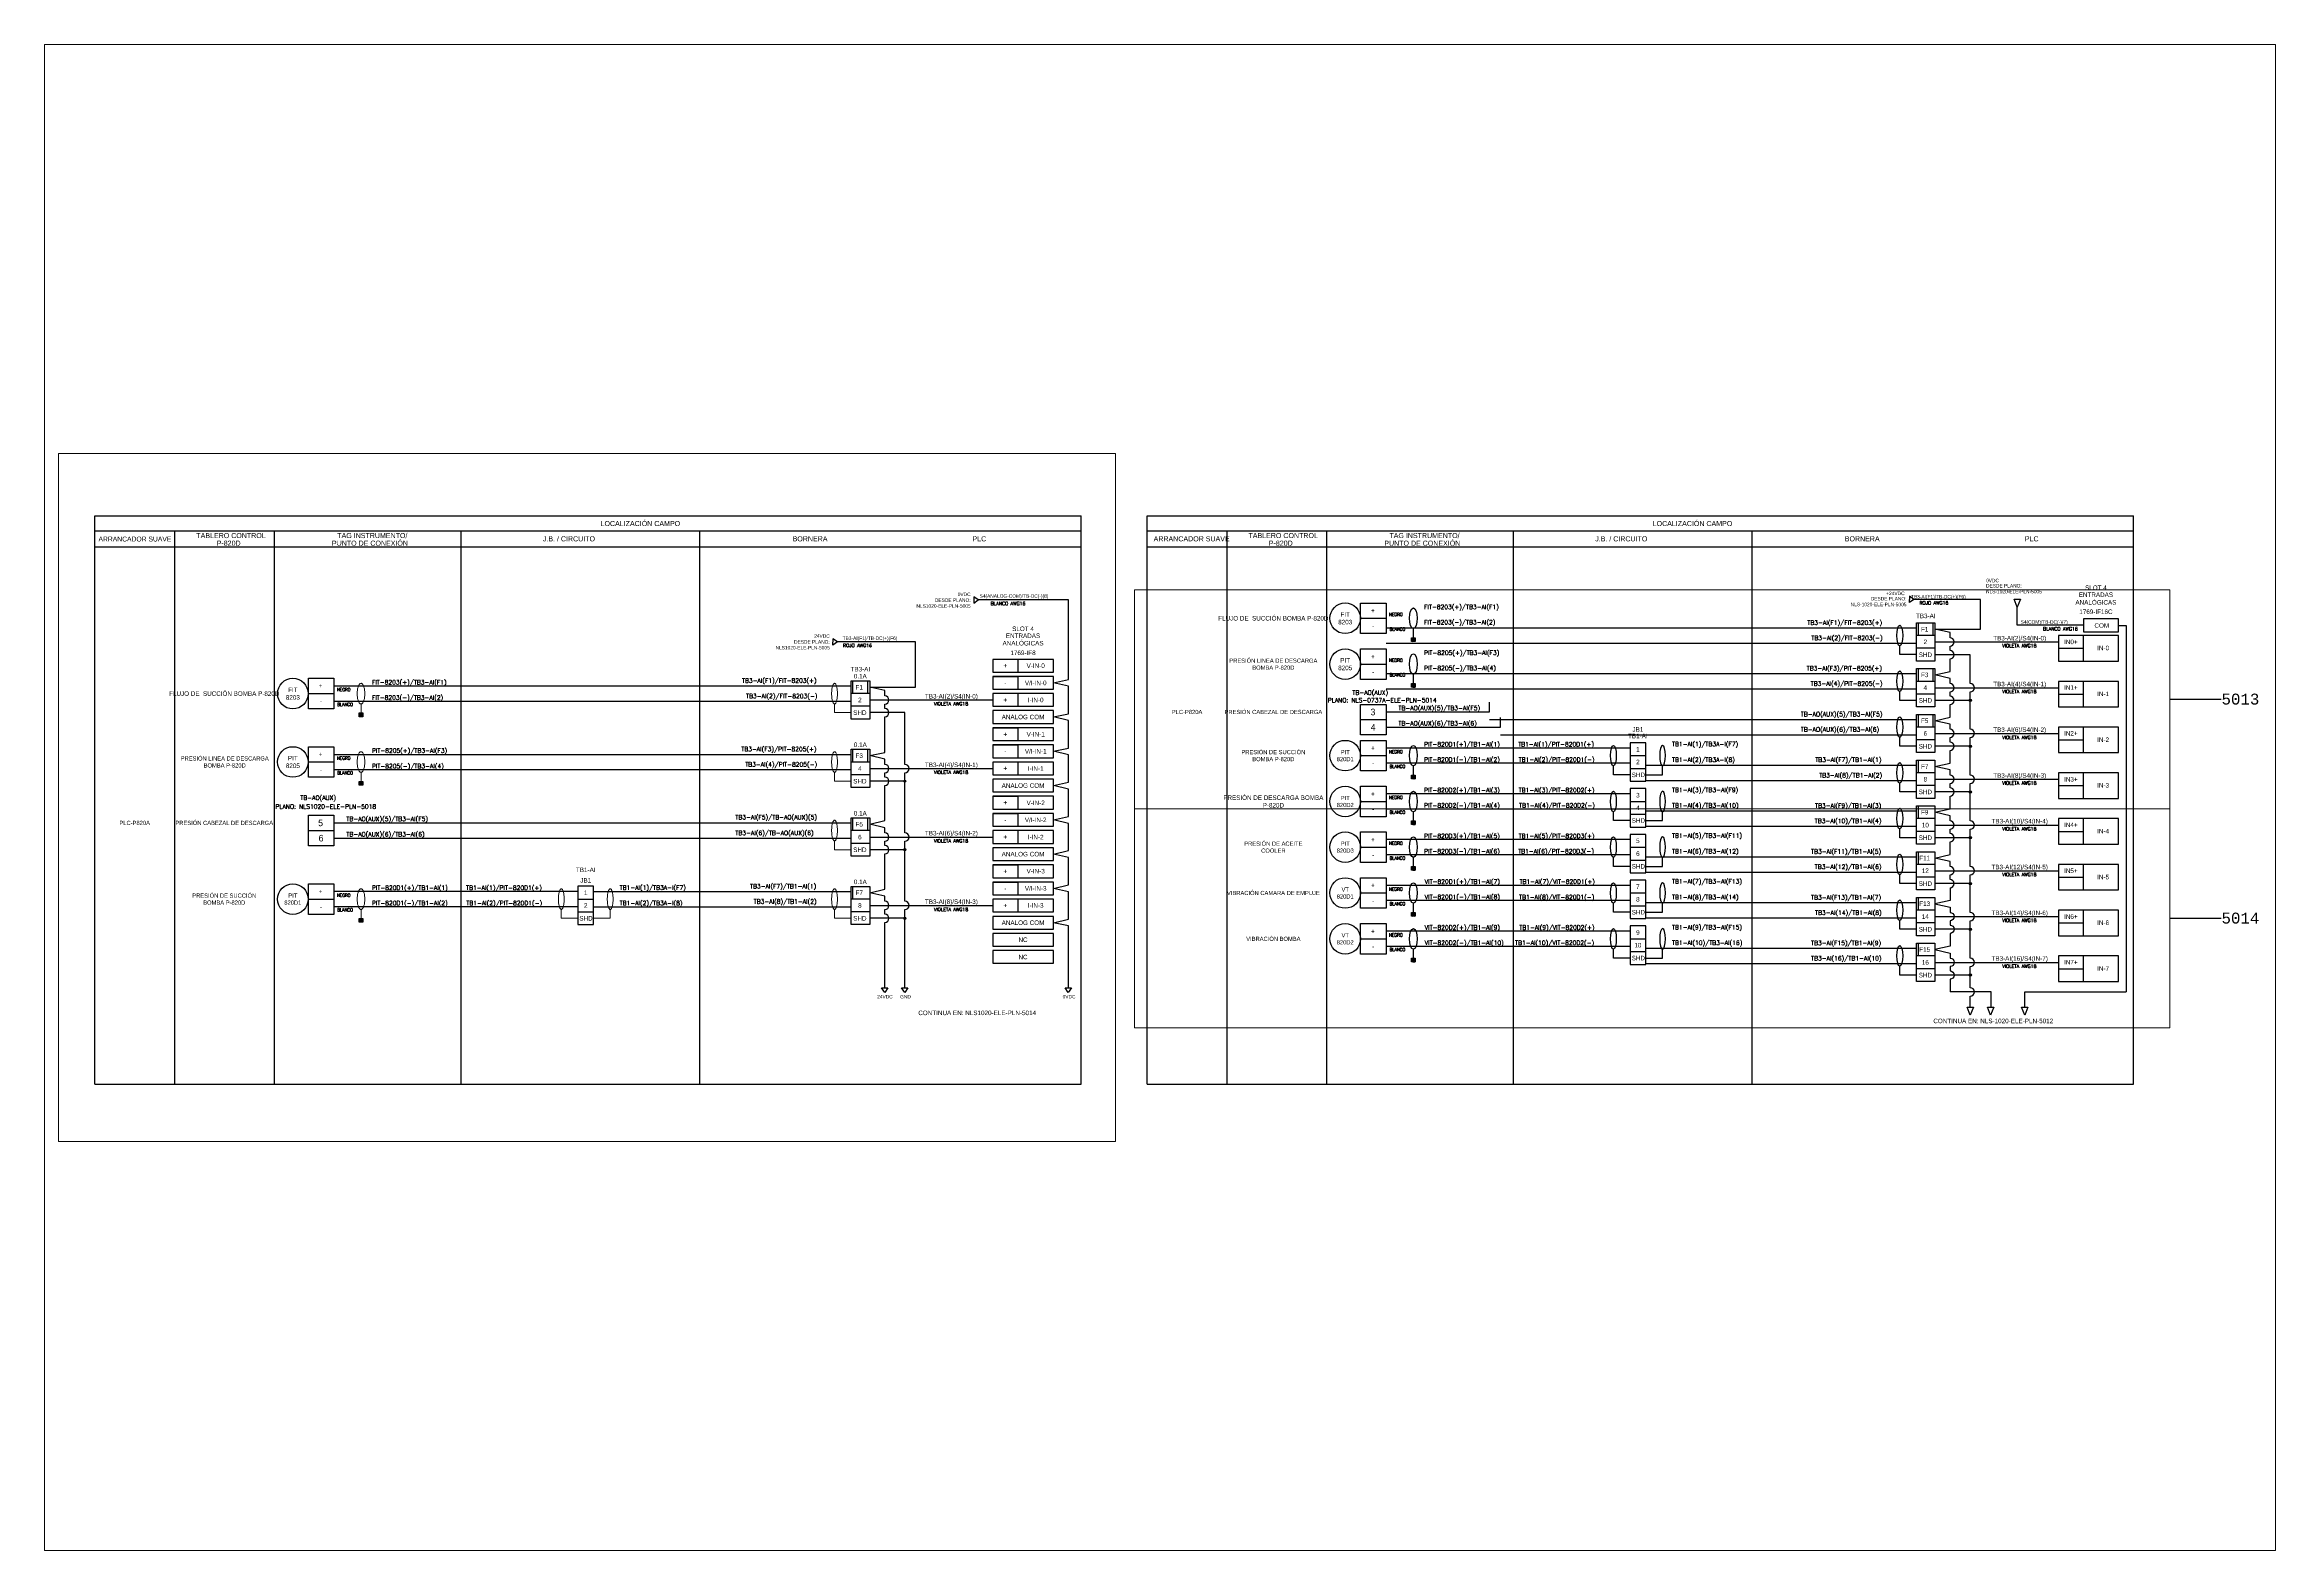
# Paper-space layout 'Layout1' of a CAD drawing. Extents: x 1.06 to 9.55, y 0.72 to 6.45.
# The model-space entities are those that its viewports show. They can reach past a viewport. Long polylines and large blocks are cut down to what shows.
import ezdxf
from ezdxf import colors
from ezdxf.entities.mleader import LeaderData, LeaderLine
from ezdxf.enums import TextEntityAlignment as Align
from ezdxf.math import Vec2, Vec3

# ---------------------------------------------------------------- set-up
doc = ezdxf.new("R2010")
doc.units = 0
doc.header["$LTSCALE"] = 0.1
doc.header["$MEASUREMENT"] = 0
doc.linetypes.add('ACAD_ISO03W100', pattern=[30, 12, -18])
doc.layers.get('Defpoints').update_dxf_attribs({"lineweight": 0})
for name, color, linetype, lineweight in [('EL-cables', 7, 'Continuous', 20), ('EL-componentes', 7, 'Continuous', 25), ('EL-titulos 3', 7, 'Continuous', 20)]:
    doc.layers.add(name, color=color, linetype=linetype, lineweight=lineweight)
doc.styles.add('F1A', font='amir.shx')
doc.styles.add('ROMANS', font='romans.shx')
doc.styles.get("Standard").update_dxf_attribs({"font": 'monotxt.shx'})

msp = doc.modelspace()

# ---------------------------------------------------------------- hatches: boundary and pattern name
at = {"lineweight": 25, "ltscale": 88}
h = msp.add_hatch(dxfattribs=at)
h.set_pattern_fill('ANSI31', color=256, scale=0.467995)
h.set_pattern_definition([(45, (2752.959166, -923.22192), (-0.0413652925, 0.0413652925), [])])
h.paths.add_polyline_path([(3690.1, -77.7), (3690.1, -79.4), (3691.8, -79.4), (3691.8, -77.7)])
h = msp.add_hatch(dxfattribs=at)
h.set_pattern_fill('ANSI31', color=256, scale=0.467995)
h.set_pattern_definition([(45, (2752.959166, -944.185244), (-0.0413652925, 0.0413652925), [])])
h.paths.add_polyline_path([(3690.1, -98.6), (3690.1, -100.4), (3691.8, -100.4), (3691.8, -98.6)])
h = msp.add_hatch(dxfattribs=at)
h.set_pattern_fill('ANSI31', color=256, scale=0.467995)
h.set_pattern_definition([(45, (2271.220156, -957.65586), (-0.0413652925, 0.0413652925), [])])
h.paths.add_polyline_path([(3208.4, -113.9), (3210.1, -113.9), (3210.1, -112.1), (3208.4, -112.1)])
at = {"ltscale": 0.1}
h = msp.add_hatch(color=256, dxfattribs=at)
h.dxf.hatch_style = 1
edge = h.paths.add_edge_path()
edge.add_arc((3946, -106.4), 0.509, 0, 360)
h = msp.add_hatch(color=256, dxfattribs=at)
h.dxf.hatch_style = 1
edge = h.paths.add_edge_path()
edge.add_arc((3946, -127.4), 0.509, 0, 360)
h = msp.add_hatch(color=256, dxfattribs=at)
h.dxf.hatch_style = 1
edge = h.paths.add_edge_path()
edge.add_arc((3458.2, -143.4), 0.509, 0, 360)
at = {"lineweight": 25, "ltscale": 88}
h = msp.add_hatch(dxfattribs=at)
h.set_pattern_fill('ANSI31', color=256, scale=0.467995)
h.set_pattern_definition([(45, (2752.959166, -986.11189), (-0.0413652925, 0.0413652925), [])])
h.paths.add_polyline_path([(3690.1, -140.6), (3690.1, -142.3), (3691.8, -142.3), (3691.8, -140.6)])
h = msp.add_hatch(dxfattribs=at)
h.set_pattern_fill('ANSI31', color=256, scale=0.467995)
h.set_pattern_definition([(45, (2271.220156, -989.035685), (-0.0413652925, 0.0413652925), [])])
h.paths.add_polyline_path([(3208.4, -145.2), (3210.1, -145.2), (3210.1, -143.5), (3208.4, -143.5)])
at = {"ltscale": 0.1}
h = msp.add_hatch(color=256, dxfattribs=at)
h.dxf.hatch_style = 1
edge = h.paths.add_edge_path()
edge.add_arc((3946, -148.3), 0.509, 0, 360)
at = {"lineweight": 25, "ltscale": 88}
h = msp.add_hatch(dxfattribs=at)
h.set_pattern_fill('ANSI31', color=256, scale=0.467995)
h.set_pattern_definition([(45, (2752.959166, -1007.075217), (-0.0413652925, 0.0413652925), [])])
h.paths.add_polyline_path([(3690.1, -161.5), (3690.1, -163.3), (3691.8, -163.3), (3691.8, -161.5)])
at = {"ltscale": 0.1}
h = msp.add_hatch(color=256, dxfattribs=at)
h.dxf.hatch_style = 1
edge = h.paths.add_edge_path()
edge.add_arc((3946, -169.3), 0.509, 0, 360)
h = msp.add_hatch(color=256, dxfattribs=at)
h.dxf.hatch_style = 1
edge = h.paths.add_edge_path()
edge.add_arc((3458.2, -174.8), 0.509, 0, 360)
at = {"lineweight": 25, "ltscale": 88}
h = msp.add_hatch(dxfattribs=at)
h.set_pattern_fill('ANSI31', color=256, scale=0.467995)
h.set_pattern_definition([(45, (2752.959166, -1028.03854), (-0.0413652925, 0.0413652925), [])])
h.paths.add_polyline_path([(3690.1, -182.5), (3690.1, -184.2), (3691.8, -184.2), (3691.8, -182.5)])
at = {"ltscale": 0.1}
h = msp.add_hatch(color=256, dxfattribs=at)
h.dxf.hatch_style = 1
edge = h.paths.add_edge_path()
edge.add_arc((3946, -190.3), 0.509, 0, 360)
at = {"lineweight": 25, "ltscale": 88}
h = msp.add_hatch(dxfattribs=at)
h.set_pattern_fill('ANSI31', color=256, scale=0.467995)
h.set_pattern_definition([(45, (2752.9592, -1049.02296), (-0.0413652925, 0.0413652925), [])])
h.paths.add_polyline_path([(3690.1, -203.5), (3690.1, -205.2), (3691.8, -205.2), (3691.8, -203.5)])
h = msp.add_hatch(dxfattribs=at)
h.set_pattern_fill('ANSI31', color=256, scale=0.467995)
h.set_pattern_definition([(45, (2271.220156, -1051.795334), (-0.0413652925, 0.0413652925), [])])
h.paths.add_polyline_path([(3208.4, -208), (3210.1, -208), (3210.1, -206.3), (3208.4, -206.3)])
at = {"ltscale": 0.1}
h = msp.add_hatch(color=256, dxfattribs=at)
h.dxf.hatch_style = 1
edge = h.paths.add_edge_path()
edge.add_arc((3458.2, -206.2), 0.509, 0, 360)
h = msp.add_hatch(color=256, dxfattribs=at)
h.dxf.hatch_style = 1
edge = h.paths.add_edge_path()
edge.add_arc((3946, -211.2), 0.509, 0, 360)
at = {"lineweight": 25, "ltscale": 88}
h = msp.add_hatch(dxfattribs=at)
h.set_pattern_fill('ANSI31', color=256, scale=0.467995)
h.set_pattern_definition([(45, (2752.9592, -1069.986285), (-0.0413652925, 0.0413652925), [])])
h.paths.add_polyline_path([(3690.1, -224.4), (3690.1, -226.2), (3691.8, -226.2), (3691.8, -224.4)])
at = {"ltscale": 0.1}
h = msp.add_hatch(color=256, dxfattribs=at)
h.dxf.hatch_style = 1
edge = h.paths.add_edge_path()
edge.add_arc((3946, -232.2), 0.509, 0, 360)

# ---------------------------------------------------------------- linework, layer by layer
at = {"lineweight": 25}
for p, q in [((3087.4, -21.8), (3538.9, -21.8)), ((3087.4, -282.1), (3087.4, -21.8)), ((3538.9, -28.9), (3087.4, -28.9)), ((3123.9, -282.1), (3123.9, -28.9)), ((3169.5, -28.9), (3169.5, -282.1)), ((3255, -282.1), (3255, -28.9)), ((3364.1, -28.9), (3364.1, -282.1)), ((3538.9, -282.1), (3538.9, -21.8)), ((3569.1, -21.8), (4020.7, -21.8)), ((3569.1, -282.1), (3569.1, -21.8)), ((4020.7, -28.9), (3569.1, -28.9)), ((3605.7, -282.1), (3605.7, -28.9)), ((3651.3, -28.9), (3651.3, -282.1)), ((3736.8, -282.1), (3736.8, -28.9)), ((3845.9, -28.9), (3845.9, -282.1)), ((4020.7, -282.1), (4020.7, -21.8)), ((3087.4, -36), (3538.9, -36)), ((3569.1, -36), (4020.7, -36)), ((3678.6, -61.8), (3678.6, -75.8)), ((3967.4, -72), (3967.4, -63.7)), ((3936.7, -75.3), (3929.8, -73.8)), ((3929.8, -79.6), (3986.3, -79.6)), ((3936.7, -77.7), (3936.7, -75.3)), ((3936.7, -83.6), (3936.7, -81.5)), ((3997.8, -72), (3967.4, -72)), ((4013.9, -72.1), (4017.4, -72.1)), ((4017.4, -72.1), (4017.4, -239.9)), ((3678.6, -82.8), (3678.6, -96.8)), ((3936.7, -93.2), (3936.7, -87.4)), ((3196.8, -96.2), (3196.8, -110.3)), ((3929.8, -94.7), (3936.7, -93.2)), ((3936.7, -96.3), (3929.8, -94.7)), ((3929.8, -100.6), (3986.3, -100.6)), ((3936.7, -98.7), (3936.7, -96.3)), ((3442.1, -106.2), (3498.5, -106.2)), ((3678.6, -108.2), (3678.6, -115.2)), ((3936.7, -104.5), (3936.7, -102.5)), ((3678.6, -115.2), (3678.6, -122.2)), ((3929.8, -121.5), (3986.3, -121.5)), ((3196.8, -127.6), (3196.8, -141.6)), ((3678.6, -124.7), (3678.6, -138.7)), ((3790.2, -131.7), (3797.4, -131.7)), ((3442.1, -137.6), (3498.5, -137.6)), ((3929.8, -142.5), (3986.3, -142.5)), ((3678.6, -145.7), (3678.6, -159.7)), ((3790.2, -152.7), (3797.4, -152.7)), ((3196.8, -159), (3196.8, -166)), ((3196.8, -166), (3196.8, -173)), ((3442.1, -169), (3498.5, -169)), ((3678.6, -166.6), (3678.6, -180.7)), ((3929.8, -163.5), (3986.3, -163.5)), ((3790.2, -173.6), (3797.4, -173.6)), ((3196.8, -190.4), (3196.8, -204.4)), ((3678.6, -187.6), (3678.6, -201.6)), ((3929.8, -184.4), (3986.3, -184.4)), ((3308.5, -197.4), (3315.7, -197.4)), ((3442.1, -200.3), (3498.5, -200.3)), ((3790.2, -194.6), (3797.4, -194.6)), ((3678.6, -208.6), (3678.6, -222.6)), ((3929.8, -205.4), (3986.3, -205.4)), ((3790.2, -215.6), (3797.4, -215.6)), ((3929.8, -226.4), (3986.3, -226.4)), ((3087.4, -282.1), (3538.9, -282.1)), ((3569.1, -282.1), (4020.7, -282.1))]:
    msp.add_line(p, q, dxfattribs=at)
at = {"lineweight": 25, "ltscale": 88}
for p, q in [((3997.8, -88.4), (3997.8, -76.7)), ((3510, -93.4), (3510, -87.6)), ((3986.3, -82.5), (3997.8, -82.5)), ((3498.5, -95.4), (3510, -95.4)), ((3498.5, -101.3), (3510, -101.3)), ((3510, -101.3), (3510, -95.4)), ((3997.8, -109.3), (3997.8, -97.7)), ((3510, -109.1), (3510, -103.3)), ((3986.3, -103.5), (3997.8, -103.5)), ((3498.5, -119), (3510, -119)), ((3510, -124.8), (3510, -119)), ((3997.8, -130.3), (3997.8, -118.6)), ((3498.5, -124.8), (3510, -124.8)), ((3498.5, -126.8), (3510, -126.8)), ((3498.5, -132.7), (3510, -132.7)), ((3510, -132.7), (3510, -126.8)), ((3986.3, -124.5), (3997.8, -124.5)), ((3510, -140.5), (3510, -134.7)), ((3997.8, -151.3), (3997.8, -139.6)), ((3498.5, -150.3), (3510, -150.3)), ((3510, -156.2), (3510, -150.3)), ((3986.3, -145.4), (3997.8, -145.4)), ((3498.5, -156.2), (3510, -156.2)), ((3498.5, -158.2), (3510, -158.2)), ((3510, -164), (3510, -158.2)), ((3997.8, -172.2), (3997.8, -160.5)), ((3498.5, -164), (3510, -164)), ((3510, -171.9), (3510, -166)), ((3986.3, -166.4), (3997.8, -166.4)), ((3498.5, -181.7), (3510, -181.7)), ((3510, -187.6), (3510, -181.7)), ((3997.8, -193.2), (3997.8, -181.5)), ((3498.5, -189.6), (3510, -189.6)), ((3510, -195.4), (3510, -189.6)), ((3986.3, -187.3), (3997.8, -187.3)), ((3510, -203.3), (3510, -197.4)), ((3997.8, -214.2), (3997.8, -202.5)), ((3986.3, -208.3), (3997.8, -208.3)), ((3997.8, -235.1), (3997.8, -223.4)), ((3986.3, -229.3), (3997.8, -229.3))]:
    msp.add_line(p, q, dxfattribs=at)
at = {"ltscale": 0.1}
for p, q in [((3678.6, -111.7), (3725.8, -111.7)), ((3725.8, -111.7), (3725.8, -107.2)), ((3678.6, -118.7), (3730.9, -118.7)), ((3730.9, -118.7), (3730.9, -114.3))]:
    msp.add_line(p, q, dxfattribs=at)
at = {"lineweight": 25, "ltscale": 0.1}
for p, q in [((3790.2, -128.2), (3678.6, -128.2)), ((3790.2, -135.2), (3678.6, -135.2)), ((3790.2, -149.2), (3678.6, -149.2)), ((3790.2, -156.2), (3678.6, -156.2)), ((3790.2, -170.1), (3678.6, -170.1)), ((3790.2, -177.1), (3678.6, -177.1)), ((3308.5, -193.9), (3196.8, -193.9)), ((3790.2, -191.1), (3678.6, -191.1)), ((3308.5, -200.9), (3196.8, -200.9)), ((3790.2, -198.1), (3678.6, -198.1)), ((3790.2, -212.1), (3678.6, -212.1)), ((3790.2, -219.1), (3678.6, -219.1))]:
    msp.add_line(p, q, dxfattribs=at)
at = {"lineweight": 25}
for points in [[(3533.1, -61.1), (3533.1, -60.4)], [(3666.8, -61.8), (3678.6, -61.8)], [(3678.6, -75.8), (3666.8, -75.8), (3666.8, -61.8)], [(3666.8, -68.8), (3678.6, -68.8)], [(3929.8, -70.8), (3929.8, -88.4), (3921.4, -88.4), (3921.4, -70.8)], [(3921.4, -70.8), (3929.8, -70.8)], [(3922.2, -76.7), (3922.2, -70.8)], [(3929, -76.7), (3929, -70.8)], [(3929.8, -76.7), (3921.4, -76.7)], [(3666.8, -82.8), (3678.6, -82.8)], [(3678.6, -96.8), (3666.8, -96.8), (3666.8, -82.8)], [(3666.8, -89.8), (3678.6, -89.8)], [(3929.8, -82.5), (3921.4, -82.5)], [(3929.8, -91.8), (3929.8, -109.3), (3921.4, -109.3), (3921.4, -91.8)], [(3921.4, -91.8), (3929.8, -91.8)], [(3922.2, -97.7), (3922.2, -91.8)], [(3929, -97.7), (3929, -91.8)], [(3185.1, -96.2), (3196.8, -96.2)], [(3196.8, -110.3), (3185.1, -110.3), (3185.1, -96.2)], [(3442.1, -97.4), (3442.1, -115), (3433.6, -115), (3433.6, -97.4)], [(3433.6, -97.4), (3442.1, -97.4)], [(3434.4, -103.3), (3434.4, -97.4)], [(3441.2, -103.3), (3441.2, -97.4)], [(3929.8, -97.7), (3921.4, -97.7)], [(3185.1, -103.3), (3196.8, -103.3)], [(3442.1, -103.3), (3433.6, -103.3)], [(3442.1, -109.1), (3433.6, -109.1)], [(3666.8, -108.2), (3678.6, -108.2)], [(3678.6, -122.2), (3666.8, -122.2), (3666.8, -108.2)], [(3929.8, -103.5), (3921.4, -103.5)], [(3666.8, -115.2), (3678.6, -115.2)], [(3929.8, -112.8), (3929.8, -130.3), (3921.4, -130.3), (3921.4, -112.8)], [(3921.4, -112.8), (3929.8, -112.8)], [(3929.8, -118.6), (3921.4, -118.6)], [(3922.2, -118.6), (3922.2, -112.8)], [(3929, -118.6), (3929, -112.8)], [(3185.1, -127.6), (3196.8, -127.6)], [(3196.8, -141.6), (3185.1, -141.6), (3185.1, -127.6)], [(3442.1, -128.8), (3442.1, -146.3), (3433.6, -146.3), (3433.6, -128.8)], [(3433.6, -128.8), (3442.1, -128.8)], [(3434.4, -134.7), (3434.4, -128.8)], [(3441.2, -134.7), (3441.2, -128.8)], [(3666.8, -124.7), (3678.6, -124.7)], [(3678.6, -138.7), (3666.8, -138.7), (3666.8, -124.7)], [(3666.8, -131.7), (3678.6, -131.7)], [(3929.8, -124.5), (3921.4, -124.5)], [(3185.1, -134.6), (3196.8, -134.6)], [(3442.1, -134.7), (3433.6, -134.7)], [(3442.1, -140.5), (3433.6, -140.5)], [(3790.2, -137.6), (3790.2, -143.4), (3797.4, -143.4), (3797.4, -137.6)], [(3929.8, -133.7), (3929.8, -151.3), (3921.4, -151.3), (3921.4, -133.7)], [(3921.4, -133.7), (3929.8, -133.7)], [(3929.8, -139.6), (3921.4, -139.6)], [(3922.2, -139.6), (3922.2, -133.7)], [(3666.8, -145.7), (3678.6, -145.7)], [(3678.6, -159.7), (3666.8, -159.7), (3666.8, -145.7)], [(3666.8, -152.7), (3678.6, -152.7)], [(3929.8, -145.4), (3921.4, -145.4)], [(3185.1, -159), (3196.8, -159)], [(3196.8, -173), (3185.1, -173), (3185.1, -159)], [(3442.1, -160.2), (3442.1, -177.7), (3433.6, -177.7), (3433.6, -160.2)], [(3433.6, -160.2), (3442.1, -160.2)], [(3434.4, -166), (3434.4, -160.2)], [(3441.2, -166), (3441.2, -160.2)], [(3790.2, -158.5), (3790.2, -164.4), (3797.4, -164.4), (3797.4, -158.5)], [(3929.8, -154.7), (3929.8, -172.2), (3921.4, -172.2), (3921.4, -154.7)], [(3921.4, -154.7), (3929.8, -154.7)], [(3929.8, -160.5), (3921.4, -160.5)], [(3922.2, -160.5), (3922.2, -154.7)], [(3185.1, -166), (3196.8, -166)], [(3442.1, -166), (3433.6, -166)], [(3442.1, -171.9), (3433.6, -171.9)], [(3666.8, -166.6), (3678.6, -166.6)], [(3678.6, -180.7), (3666.8, -180.7), (3666.8, -166.6)], [(3929.8, -166.4), (3921.4, -166.4)], [(3666.8, -173.6), (3678.6, -173.6)], [(3790.2, -179.5), (3790.2, -185.3), (3797.4, -185.3), (3797.4, -179.5)], [(3929.8, -175.7), (3929.8, -193.2), (3921.4, -193.2), (3921.4, -175.7)], [(3921.4, -175.7), (3929.8, -175.7)], [(3929.8, -181.5), (3921.4, -181.5)], [(3922.2, -181.5), (3922.2, -175.7)], [(3185.1, -190.4), (3196.8, -190.4)], [(3196.8, -204.4), (3185.1, -204.4), (3185.1, -190.4)], [(3442.1, -191.6), (3442.1, -209.1), (3433.6, -209.1), (3433.6, -191.6)], [(3433.6, -191.6), (3442.1, -191.6)], [(3434.4, -197.4), (3434.4, -191.6)], [(3666.8, -187.6), (3678.6, -187.6)], [(3678.6, -201.6), (3666.8, -201.6), (3666.8, -187.6)], [(3929.8, -187.3), (3921.4, -187.3)], [(3185.1, -197.4), (3196.8, -197.4)], [(3308.5, -203.2), (3308.5, -209.1), (3315.7, -209.1), (3315.7, -203.2)], [(3442.1, -197.4), (3433.6, -197.4)], [(3442.1, -203.3), (3433.6, -203.3)], [(3666.8, -194.6), (3678.6, -194.6)], [(3790.2, -200.5), (3790.2, -206.3), (3797.4, -206.3), (3797.4, -200.5)], [(3929.8, -196.6), (3929.8, -214.2), (3921.4, -214.2), (3921.4, -196.6)], [(3921.4, -196.6), (3929.8, -196.6)], [(3929.8, -202.5), (3921.4, -202.5)], [(3922.2, -202.5), (3922.2, -196.6)], [(3449, -238), (3449, -208.1)], [(3666.8, -208.6), (3678.6, -208.6)], [(3678.6, -222.6), (3666.8, -222.6), (3666.8, -208.6)], [(3929.8, -208.3), (3921.4, -208.3)], [(3666.8, -215.6), (3678.6, -215.6)], [(3790.2, -221.4), (3790.2, -227.3), (3797.4, -227.3), (3797.4, -221.4)], [(3929.8, -217.6), (3929.8, -235.1), (3921.4, -235.1), (3921.4, -217.6)], [(3921.4, -217.6), (3929.8, -217.6)], [(3929.8, -223.4), (3921.4, -223.4)], [(3922.2, -223.4), (3922.2, -217.6)], [(3929.8, -229.3), (3921.4, -229.3)]]:
    msp.add_lwpolyline(points, dxfattribs=at)
at = {"lineweight": 25, "ltscale": 100}
for points in [[(3968.9, -60.1), (3967.4, -63.7), (3966, -60.1), (3968.9, -60.1)], [(3947.4, -246.9), (3945.9, -250.5), (3944.5, -246.9), (3947.4, -246.9)], [(3956.8, -246.9), (3955.3, -250.5), (3953.9, -246.9), (3956.8, -246.9)], [(3972.4, -246.9), (3970.9, -250.5), (3969.5, -246.9), (3972.4, -246.9)]]:
    msp.add_lwpolyline(points, dxfattribs=at)
at = {"lineweight": 25}
for points in [[(4013.9, -69.1), (3997.8, -69.1), (3997.8, -75), (4013.9, -75)], [(4013.9, -76.7), (3986.3, -76.7), (3986.3, -88.4), (4013.9, -88.4)], [(3526.2, -87.6), (3498.5, -87.6), (3498.5, -93.4), (3526.2, -93.4)], [(3526.2, -95.4), (3498.5, -95.4), (3498.5, -101.3), (3526.2, -101.3)], [(4013.9, -97.7), (3986.3, -97.7), (3986.3, -109.3), (4013.9, -109.3)], [(3526.2, -103.3), (3498.5, -103.3), (3498.5, -109.1), (3526.2, -109.1)], [(3526.2, -111.1), (3498.5, -111.1), (3498.5, -117), (3526.2, -117)], [(3526.2, -119), (3498.5, -119), (3498.5, -124.8), (3526.2, -124.8)], [(4013.9, -118.6), (3986.3, -118.6), (3986.3, -130.3), (4013.9, -130.3)], [(3526.2, -126.8), (3498.5, -126.8), (3498.5, -132.7), (3526.2, -132.7)], [(3797.4, -125.9), (3790.2, -125.9), (3790.2, -137.6), (3797.4, -137.6)], [(3526.2, -134.7), (3498.5, -134.7), (3498.5, -140.5), (3526.2, -140.5)], [(3526.2, -142.5), (3498.5, -142.5), (3498.5, -148.3), (3526.2, -148.3)], [(4013.9, -139.6), (3986.3, -139.6), (3986.3, -151.3), (4013.9, -151.3)], [(3526.2, -150.3), (3498.5, -150.3), (3498.5, -156.2), (3526.2, -156.2)], [(3797.4, -146.8), (3790.2, -146.8), (3790.2, -158.5), (3797.4, -158.5)], [(3526.2, -158.2), (3498.5, -158.2), (3498.5, -164), (3526.2, -164)], [(4013.9, -160.5), (3986.3, -160.5), (3986.3, -172.2), (4013.9, -172.2)], [(3526.2, -166), (3498.5, -166), (3498.5, -171.9), (3526.2, -171.9)], [(3797.4, -167.8), (3790.2, -167.8), (3790.2, -179.5), (3797.4, -179.5)], [(3526.2, -173.9), (3498.5, -173.9), (3498.5, -179.7), (3526.2, -179.7)], [(3526.2, -181.7), (3498.5, -181.7), (3498.5, -187.6), (3526.2, -187.6)], [(4013.9, -181.5), (3986.3, -181.5), (3986.3, -193.2), (4013.9, -193.2)], [(3315.7, -191.5), (3308.5, -191.5), (3308.5, -203.2), (3315.7, -203.2)], [(3526.2, -189.6), (3498.5, -189.6), (3498.5, -195.4), (3526.2, -195.4)], [(3797.4, -188.8), (3790.2, -188.8), (3790.2, -200.5), (3797.4, -200.5)], [(3526.2, -197.4), (3498.5, -197.4), (3498.5, -203.3), (3526.2, -203.3)], [(4013.9, -202.5), (3986.3, -202.5), (3986.3, -214.2), (4013.9, -214.2)], [(3526.2, -205.3), (3498.5, -205.3), (3498.5, -211.1), (3526.2, -211.1)], [(3526.2, -213.1), (3498.5, -213.1), (3498.5, -219), (3526.2, -219)], [(3797.4, -209.7), (3790.2, -209.7), (3790.2, -221.4), (3797.4, -221.4)], [(3526.2, -221), (3498.5, -221), (3498.5, -226.8), (3526.2, -226.8)], [(4013.9, -223.4), (3986.3, -223.4), (3986.3, -235.1), (4013.9, -235.1)]]:
    msp.add_lwpolyline(points, close=True, dxfattribs=at)
at = {"lineweight": 25, "ltscale": 0.1}
for points in [[(3678.6, -73.2), (3921.4, -73.2)], [(3678.6, -80.2), (3921.4, -80.2)], [(3196.8, -99.7), (3433.6, -99.7)], [(3678.6, -94.1), (3921.4, -94.1)], [(3678.6, -101.1), (3921.4, -101.1)], [(3196.8, -106.8), (3433.6, -106.8)], [(3725.8, -115.1), (3921.4, -115.1)], [(3730.9, -122.1), (3921.4, -122.1)], [(3196.8, -131.1), (3433.6, -131.1)], [(3196.8, -138.1), (3433.6, -138.1)], [(3797.4, -136), (3921.4, -136)], [(3797.4, -143.1), (3921.4, -143.1)], [(3196.8, -162.5), (3433.6, -162.5)], [(3797.4, -157), (3921.4, -157)], [(3196.8, -169.5), (3433.6, -169.5)], [(3797.4, -164), (3921.4, -164)], [(3797.4, -178), (3921.4, -178)], [(3315.7, -193.9), (3433.6, -193.9)], [(3797.4, -185), (3921.4, -185)], [(3315.7, -200.9), (3433.6, -200.9)], [(3797.4, -199), (3921.4, -199)], [(3797.4, -206), (3921.4, -206)], [(3797.4, -219.9), (3921.4, -219.9)], [(3797.4, -226.9), (3921.4, -226.9)], [(3955.6, -246.9), (3955.6, -239.9), (3936.7, -239.9)], [(3971, -246.9), (3971, -239.9), (4017.4, -239.9)]]:
    msp.add_lwpolyline(points, dxfattribs=at)
at = {"lineweight": 25, "ltscale": 88}
for points in [[(3690.1, -77.7), (3691.8, -77.7), (3691.8, -79.4), (3690.1, -79.4)], [(3690.1, -98.6), (3691.8, -98.6), (3691.8, -100.4), (3690.1, -100.4)], [(3208.4, -112.1), (3210.1, -112.1), (3210.1, -113.9), (3208.4, -113.9)], [(3690.1, -140.6), (3691.8, -140.6), (3691.8, -142.3), (3690.1, -142.3)], [(3208.4, -143.5), (3210.1, -143.5), (3210.1, -145.2), (3208.4, -145.2)], [(3690.1, -161.5), (3691.8, -161.5), (3691.8, -163.3), (3690.1, -163.3)], [(3690.1, -182.5), (3691.8, -182.5), (3691.8, -184.2), (3690.1, -184.2)], [(3690.1, -203.5), (3691.8, -203.5), (3691.8, -205.2), (3690.1, -205.2)], [(3208.4, -206.3), (3210.1, -206.3), (3210.1, -208), (3208.4, -208)], [(3690.1, -224.4), (3691.8, -224.4), (3691.8, -226.2), (3690.1, -226.2)]]:
    msp.add_lwpolyline(points, close=True, dxfattribs=at)
for points in [[(3691, -77.7), (3691, -73.5)], [(3921.4, -85.4), (3913.7, -85.4), (3913.7, -81.4)], [(3946, -98.7), (3946, -85.5), (3929.8, -85.5)], [(3691, -98.6), (3691, -94.5)], [(3458.2, -135.7), (3458.2, -112), (3442.1, -112)], [(3921.4, -106.4), (3913.7, -106.4), (3913.7, -102.4)], [(3946, -106.4), (3946, -106.4), (3929.8, -106.4)], [(3946, -119.6), (3946, -106.4), (3929.8, -106.4)], [(3946, -106.4), (3946, -102.5)], [(3921.4, -127.4), (3913.7, -127.4), (3913.7, -123.3)], [(3946, -127.4), (3946, -127.4), (3929.8, -127.4)], [(3946, -140.6), (3946, -127.4), (3929.8, -127.4)], [(3946, -127.4), (3946, -123.4)], [(3458.2, -143.4), (3458.2, -139.5)], [(3691, -140.6), (3691, -136.4)], [(3790.2, -140.5), (3782.6, -140.5), (3782.6, -136.4)], [(3797.4, -140.5), (3805.1, -140.5), (3805.1, -136.4)], [(3458.2, -143.4), (3458.2, -143.4), (3442.1, -143.4)], [(3458.2, -167.1), (3458.2, -143.4), (3442.1, -143.4)], [(3921.4, -148.3), (3913.7, -148.3), (3913.7, -144.3)], [(3946, -148.3), (3946, -148.3), (3929.8, -148.3)], [(3946, -161.6), (3946, -148.3), (3929.8, -148.3)], [(3946, -148.3), (3946, -144.4)], [(3691, -161.5), (3691, -157.4)], [(3790.2, -161.4), (3782.6, -161.4), (3782.6, -157.4)], [(3797.4, -161.4), (3805.1, -161.4), (3805.1, -157.4)], [(3458.2, -174.8), (3458.2, -170.9)], [(3921.4, -169.3), (3913.7, -169.3), (3913.7, -165.2)], [(3946, -169.3), (3946, -169.3), (3929.8, -169.3)], [(3946, -182.5), (3946, -169.3), (3929.8, -169.3)], [(3946, -169.3), (3946, -165.4)], [(3458.2, -174.8), (3458.2, -174.8), (3442.1, -174.8)], [(3458.2, -198.4), (3458.2, -174.8), (3442.1, -174.8)], [(3691, -182.5), (3691, -178.4)], [(3790.2, -182.4), (3782.6, -182.4), (3782.6, -178.4)], [(3797.4, -182.4), (3805.1, -182.4), (3805.1, -178.4)], [(3921.4, -190.3), (3913.7, -190.3), (3913.7, -186.2)], [(3946, -190.3), (3946, -190.3), (3929.8, -190.3)], [(3946, -203.5), (3946, -190.3), (3929.8, -190.3)], [(3946, -190.3), (3946, -186.3)], [(3458.2, -206.2), (3458.2, -202.2)], [(3691, -203.5), (3691, -199.3)], [(3790.2, -203.4), (3782.6, -203.4), (3782.6, -199.3)], [(3797.4, -203.4), (3805.1, -203.4), (3805.1, -199.3)], [(3458.2, -206.2), (3458.2, -206.2), (3442.1, -206.2)], [(3458.2, -238), (3458.2, -206.2), (3442.1, -206.2)], [(3921.4, -211.2), (3913.7, -211.2), (3913.7, -207.2)], [(3946, -211.2), (3946, -211.2), (3929.8, -211.2)], [(3946, -224.4), (3946, -211.2), (3929.8, -211.2)], [(3946, -211.2), (3946, -207.3)], [(3691, -224.4), (3691, -220.3)], [(3790.2, -224.4), (3782.6, -224.4), (3782.6, -220.3)], [(3797.4, -224.4), (3805.1, -224.4), (3805.1, -220.3)], [(3921.4, -232.2), (3913.7, -232.2), (3913.7, -228.2)], [(3946, -232.2), (3946, -232.2), (3929.8, -232.2)], [(3946, -238), (3946, -228.3)], [(3946, -246.9), (3946, -241.8)]]:
    msp.add_lwpolyline(points, dxfattribs=at)
at = {"lineweight": 25}
for points in [[(3449, -145.3, 1), (3449, -141.5), (3449, -139.5, 1), (3449, -135.7), (3449, -133.3), (3442.1, -131.7), (3449, -130.2), (3449, -113.9, 1), (3449, -110.1), (3449, -108.1, 1), (3449, -104.3), (3449, -101.9), (3442.1, -100.4)], [(3936.7, -129.3, 1), (3936.7, -125.5), (3936.7, -123.4, 1), (3936.7, -119.6), (3936.7, -117.3), (3929.8, -115.7), (3936.7, -114.1), (3936.7, -108.3)], [(3936.7, -150.2, 1), (3936.7, -146.4), (3936.7, -144.4, 1), (3936.7, -140.6), (3936.7, -138.2), (3929.8, -136.7), (3936.7, -135.1), (3936.7, -129.3)], [(3449, -176.7, 1), (3449, -172.9), (3449, -170.9, 1), (3449, -167.1), (3449, -164.7), (3442.1, -163.1), (3449, -161.4), (3449, -145.3)], [(3936.7, -171.2, 1), (3936.7, -167.4), (3936.7, -165.4, 1), (3936.7, -161.6), (3936.7, -159.2), (3929.8, -157.6), (3936.7, -156.1), (3936.7, -150.2)], [(3936.7, -192.2, 1), (3936.7, -188.4), (3936.7, -186.3, 1), (3936.7, -182.5), (3936.7, -180.1), (3929.8, -178.6), (3936.7, -177), (3936.7, -171.2)], [(3449, -208.1, 1), (3449, -204.3), (3449, -202.2, 1), (3449, -198.4), (3449, -196.1), (3442.1, -194.5), (3449, -192.9), (3449, -176.7)], [(3936.7, -192.2), (3936.7, -198), (3929.8, -199.5), (3936.7, -201.1), (3936.7, -203.5, -1), (3936.7, -207.3), (3936.7, -209.3, -1), (3936.7, -213.1), (3936.7, -218.9), (3929.8, -220.5)], [(3929.8, -220.5), (3936.7, -222.1), (3936.7, -224.4, -1), (3936.7, -228.3), (3936.7, -230.3, -1), (3936.7, -234.1), (3936.7, -239.9)]]:
    msp.add_lwpolyline(points, format="xyb", dxfattribs=at)
at = {"linetype": 'ACAD_ISO03W100', "lineweight": 5}
for points in [[(3209.2, -112.1), (3209.2, -108)], [(3433.6, -112), (3426, -112), (3426, -108)], [(3209.2, -143.5), (3209.2, -139.4)], [(3433.6, -143.4), (3426, -143.4), (3426, -139.4)], [(3433.6, -174.8), (3426, -174.8), (3426, -170.7)], [(3209.2, -206.3), (3209.2, -202.1)], [(3308.5, -206.2), (3300.9, -206.2), (3300.9, -202.1)], [(3315.7, -206.2), (3323.3, -206.2), (3323.3, -202.1)], [(3433.6, -206.2), (3426, -206.2), (3426, -202.1)]]:
    msp.add_lwpolyline(points, dxfattribs=at)
at = {"lineweight": 25}
for centre in [(3659.8, -68.8), (3659.8, -89.8), (3178, -103.3), (3178, -134.6), (3659.8, -131.7), (3659.8, -152.7), (3659.8, -173.6), (3178, -197.4), (3659.8, -194.6), (3659.8, -215.6)]:
    msp.add_circle(centre, 7.01, dxfattribs=at)
at = {"ltscale": 0.1}
for centre in [(3946, -106.4), (3946, -127.4), (3458.2, -143.4), (3946, -148.3), (3946, -169.3), (3458.2, -174.8), (3946, -190.3), (3458.2, -206.2), (3946, -211.2), (3946, -232.2)]:
    msp.add_circle(centre, 0.509, dxfattribs=at)
at = {"lineweight": 25}
for centre in [(3936.7, -79.6), (3936.7, -85.5), (3936.7, -100.6), (3946, -100.6), (3936.7, -106.4), (3946, -121.5), (3458.2, -137.6), (3946, -142.5), (3946, -163.5), (3458.2, -169), (3946, -184.4), (3458.2, -200.3), (3946, -205.4), (3946, -226.4), (3946, -239.9)]:
    msp.add_arc(centre, 1.9, 270, 90, dxfattribs=at)
at = {"lineweight": 25, "ltscale": 50}
for centre, ratio in [((3691, -68.8), 0.369403), ((3913.7, -76.7), 0.281569), ((3691, -89.8), 0.369403), ((3913.7, -97.6), 0.281569), ((3913.7, -118.6), 0.281569), ((3691, -131.7), 0.369403), ((3782.6, -131.7), 0.281569), ((3913.7, -139.6), 0.281569), ((3691, -152.7), 0.369403), ((3782.6, -152.7), 0.281569), ((3913.7, -160.5), 0.281569), ((3691, -173.6), 0.369403), ((3782.6, -173.6), 0.281569), ((3913.7, -181.5), 0.281569), ((3691, -194.6), 0.369403), ((3782.6, -194.6), 0.281569), ((3913.7, -202.5), 0.281569), ((3691, -215.6), 0.369403), ((3782.6, -215.6), 0.281569), ((3913.7, -223.4), 0.281569)]:
    msp.add_ellipse(centre, major_axis=(0, -4.72), ratio=ratio, dxfattribs=at)
at = {"linetype": 'ACAD_ISO03W100', "lineweight": 5}
for centre, ratio in [((3209.2, -103.3), 0.369403), ((3426, -103.3), 0.281569), ((3209.2, -134.6), 0.369403), ((3426, -134.6), 0.281569), ((3426, -166), 0.281569), ((3209.2, -197.4), 0.369403), ((3300.9, -197.4), 0.281569), ((3426, -197.4), 0.281569)]:
    msp.add_ellipse(centre, major_axis=(0, -4.72), ratio=ratio, dxfattribs=at)
at = {"lineweight": 25, "ltscale": 50, "extrusion": (0, 0, -1)}
for centre in [(3805.1, -131.7), (3805.1, -152.7), (3805.1, -173.6), (3805.1, -194.6), (3805.1, -215.6)]:
    msp.add_ellipse(centre, major_axis=(0, -4.72), ratio=0.281569, dxfattribs=at)
at = {"linetype": 'ACAD_ISO03W100', "lineweight": 5, "extrusion": (0, 0, -1)}
msp.add_ellipse((3323.3, -197.4), major_axis=(0, -4.72), ratio=0.281569, dxfattribs=at)
at = {"layer": 'Defpoints', "color": 5, "ltscale": 0.1}
msp.add_lwpolyline([(3070.7, 6.6), (3554.6, 6.6), (3554.6, -308.4), (3070.7, -308.4)], close=True, dxfattribs=at)
at = {"layer": 'Defpoints', "color": 6, "ltscale": 0.1}
msp.add_lwpolyline([(3563.4, -55.7), (4037.4, -55.7), (4037.4, -156), (3563.4, -156)], close=True, dxfattribs=at)
at = {"layer": 'Defpoints', "color": 1, "ltscale": 0.1}
msp.add_lwpolyline([(3563.4, -156), (4037.4, -156), (4037.4, -256.3), (3563.4, -256.3)], close=True, dxfattribs=at)
at = {"layer": 'EL-cables', "lineweight": 25}
for p, q in [((3533.1, -60.4), (3491.8, -60.4)), ((3533.1, -96.8), (3533.1, -60.4)), ((3526.2, -98.4), (3533.1, -96.8)), ((3533.1, -99.9), (3526.2, -98.4)), ((3533.1, -112.5), (3533.1, -99.9)), ((3526.2, -114), (3533.1, -112.5)), ((3533.1, -115.6), (3526.2, -114)), ((3526.2, -129.7), (3533.1, -128.2)), ((3533.1, -131.3), (3526.2, -129.7)), ((3526.2, -145.4), (3533.1, -143.9)), ((3533.1, -147), (3526.2, -145.4)), ((3526.2, -161.1), (3533.1, -159.6)), ((3533.1, -162.7), (3526.2, -161.1)), ((3526.2, -176.8), (3533.1, -175.2)), ((3533.1, -178.4), (3526.2, -176.8)), ((3526.2, -192.5), (3533.1, -190.9)), ((3533.1, -194.1), (3526.2, -192.5)), ((3526.2, -208.2), (3533.1, -206.6)), ((3533.1, -209.7), (3526.2, -208.2))]:
    msp.add_line(p, q, dxfattribs=at)
for points in [[(3929.8, -73.8), (3950.7, -73.8), (3950.7, -60.2), (3920.1, -60.2), (3918.1, -61.6), (3918.1, -60.2)], [(3442.1, -100.4), (3463, -100.4), (3463, -79.6), (3427.3, -79.6), (3425.2, -81.1), (3425.2, -79.7)], [(3533.1, -128.2), (3533.1, -115.6)], [(3533.1, -143.9), (3533.1, -131.3)], [(3533.1, -159.6), (3533.1, -147)], [(3533.1, -175.2), (3533.1, -162.7)], [(3533.1, -190.9), (3533.1, -178.4)], [(3533.1, -206.6), (3533.1, -194.1)], [(3533.1, -238), (3533.1, -209.7)]]:
    msp.add_lwpolyline(points, dxfattribs=at)
at = {"layer": 'EL-componentes', "lineweight": 25}
for points in [[(3489.7, -60.5), (3489.7, -61.9), (3491.8, -60.4), (3489.7, -59), (3489.7, -60.4)], [(3920.1, -60.2), (3918.1, -58.7), (3918.1, -60.2)], [(3427.3, -79.6), (3425.2, -78.2), (3425.2, -79.6)], [(3449, -238), (3450.4, -238), (3449, -240.1), (3447.5, -238), (3448.9, -238)], [(3458.2, -238), (3459.6, -238), (3458.2, -240.1), (3456.7, -238), (3458.2, -238)], [(3533.1, -238), (3534.5, -238), (3533, -240.1), (3531.6, -238), (3533, -238)]]:
    msp.add_lwpolyline(points, dxfattribs=at)

# ---------------------------------------------------------------- texts
at = {"lineweight": 25, "style": 'F1A'}
for s, height, p in [('TABLERO CONTROL', 2.34, (3149.7, -30.9)), ('TAG INSTRUMENTO/', 2.34, (3214.4, -30.9)), ('LOCALIZACIÓN CAMPO', 2.34, (3337.1, -25.4)), ('TABLERO CONTROL', 2.34, (3631.4, -30.9)), ('TAG INSTRUMENTO/', 2.34, (3696.1, -30.9)), ('LOCALIZACIÓN CAMPO', 2.34, (3818.8, -25.4)), ('ARRANCADOR SUAVE', 2.243, (3105.7, -32.5)), ('P-820D', 2.34, (3148.6, -34.4)), ('PUNTO DE CONEXIÓN', 2.34, (3213.3, -34.4)), ('J.B. / CIRCUITO', 2.34, (3304.4, -32.4)), ('BORNERA', 2.34, (3414.8, -32.4)), ('PLC', 2.34, (3492.3, -32.4)), ('ARRANCADOR SUAVE', 2.34, (3589.5, -32.4)), ('P-820D', 2.34, (3630.3, -34.4)), ('PUNTO DE CONEXIÓN', 2.34, (3695.1, -34.4)), ('J.B. / CIRCUITO', 2.34, (3786.2, -32.4)), ('BORNERA', 2.34, (3896.5, -32.4)), ('PLC', 2.34, (3974.1, -32.4)), ('ANALÓGICAS', 2.09, (4003.5, -61.5)), ('ENTRADAS', 2.09, (4003.5, -58)), ('SLOT 4', 2.09, (4003.5, -54.8)), ('+', 2.09, (3672.5, -65.3)), ('TB3-AI', 2.09, (3925.6, -67.7)), ('1769-IF16C', 2.09, (4003.5, -65.8)), ('COM', 2.09, (4006.2, -72.1)), ('ANALÓGICAS', 2.09, (3512.3, -80.2)), ('ENTRADAS', 2.09, (3512.3, -76.8)), ('SLOT 4', 2.09, (3512.3, -73.6)), ('-', 2.09, (3672.6, -72.3)), ('F1', 2.09, (3925.1, -73.8)), ('2', 2.09, (3925.4, -79.6)), ('TB3-AI(2)/S4(IN-0)', 2.091, (3968.6, -77.9)), ('IN0+', 2.09, (3992, -79.6)), ('IN-0', 2.09, (4006.8, -82.4)), ('TB3-AI', 2.09, (3437.8, -92.1)), ('+', 2.09, (3504.2, -90.5)), ('1769-IF8', 2.09, (3512.3, -84.6)), ('V-IN-0', 2.09, (3518.1, -90.5)), ('+', 2.09, (3672.5, -86.3)), ('SHD', 2.09, (3925.4, -85.5)), ('+', 2.09, (3190.7, -99.7)), ('0.1A', 2.09, (3437.8, -95.3)), ('F1', 2.09, (3437.3, -100.4)), ('-', 2.09, (3504.2, -98.3)), ('V/I-IN-0', 2.09, (3518.1, -98.4)), ('-', 2.09, (3672.6, -93.3)), ('F3', 2.09, (3925.1, -94.7)), ('4', 2.09, (3925.4, -100.6)), ('TB3-AI(4)/S4(IN-1)', 2.091, (3968.6, -98.9)), ('IN1+', 2.09, (3992, -100.5)), ('-', 2.09, (3190.9, -106.8)), ('SHD', 2.09, (3437.6, -112)), ('2', 2.09, (3437.6, -106.2)), ('TB3-AI(2)/S4(IN-0)', 2.091, (3479.5, -104.5)), ('+', 2.09, (3504.2, -106.2)), ('I-IN-0', 2.09, (3518.1, -106.2)), ('3', 3, (3672.5, -111.7)), ('SHD', 2.09, (3925.4, -106.4)), ('IN-1', 2.09, (4006.8, -103.4)), ('ANALOG COM', 2.09, (3512.3, -114)), ('+', 2.09, (3504.2, -121.9)), ('V-IN-1', 2.09, (3518.1, -121.9)), ('4', 3, (3672.6, -118.7)), ('TB1-AI', 2.09, (3793.8, -122.7)), ('JB1', 2.09, (3793.8, -119.7)), ('F5', 2.09, (3925.1, -115.7)), ('6', 2.09, (3925.4, -121.5)), ('TB3-AI(6)/S4(IN-2)', 2.091, (3968.6, -119.8)), ('IN2+', 2.09, (3992, -121.5)), ('+', 2.09, (3190.7, -131.1)), ('0.1A', 2.09, (3437.8, -126.7)), ('F3', 2.09, (3437.3, -131.7)), ('-', 2.09, (3504.2, -129.7)), ('V/I-IN-1', 2.09, (3518.1, -129.7)), ('+', 2.09, (3672.5, -128.2)), ('1', 2.09, (3793.8, -128.8)), ('SHD', 2.09, (3925.4, -127.4)), ('IN-2', 2.09, (4006.8, -124.4)), ('-', 2.09, (3190.9, -138.1)), ('SHD', 2.09, (3437.6, -143.4)), ('4', 2.09, (3437.6, -137.6)), ('TB3-AI(4)/S4(IN-1)', 2.091, (3479.5, -135.9)), ('+', 2.09, (3504.2, -137.5)), ('I-IN-1', 2.09, (3518.1, -137.6)), ('-', 2.09, (3672.6, -135.2)), ('SHD', 2.09, (3794, -140.5)), ('2', 2.09, (3793.8, -134.6)), ('F7', 2.09, (3925.1, -136.7)), ('8', 2.09, (3925.4, -142.5)), ('TB3-AI(8)/S4(IN-3)', 2.091, (3968.6, -140.8)), ('IN3+', 2.09, (3992, -142.5)), ('ANALOG COM', 2.09, (3512.3, -145.4)), ('+', 2.09, (3504.2, -153.2)), ('V-IN-2', 2.09, (3518.1, -153.3)), ('+', 2.09, (3672.5, -149.2)), ('3', 2.09, (3793.8, -149.8)), ('SHD', 2.09, (3925.4, -148.3)), ('IN-3', 2.09, (4006.8, -145.3)), ('5', 3, (3190.7, -162.5)), ('0.1A', 2.09, (3437.8, -158.1)), ('F5', 2.09, (3437.3, -163.1)), ('-', 2.09, (3504.2, -161.1)), ('V/I-IN-2', 2.09, (3518.1, -161.1)), ('-', 2.09, (3672.6, -156.2)), ('SHD', 2.09, (3794, -161.4)), ('4', 2.09, (3793.8, -155.6)), ('F9', 2.09, (3925.1, -157.6)), ('10', 2.09, (3925.4, -163.5)), ('TB3-AI(10)/S4(IN-4)', 2.091, (3968.6, -161.7)), ('IN4+', 2.09, (3992, -163.4)), ('6', 3, (3190.9, -169.5)), ('6', 2.09, (3437.6, -169)), ('TB3-AI(6)/S4(IN-2)', 2.091, (3479.5, -167.2)), ('+', 2.09, (3504.2, -168.9)), ('I-IN-2', 2.09, (3518.1, -169)), ('+', 2.09, (3672.5, -170.1)), ('5', 2.09, (3793.8, -170.7)), ('SHD', 2.09, (3925.4, -169.3)), ('IN-4', 2.09, (4006.8, -166.3)), ('TB1-AI', 2.09, (3312.1, -184)), ('SHD', 2.09, (3437.6, -174.8)), ('ANALOG COM', 2.09, (3512.3, -176.8)), ('V-IN-3', 2.09, (3518.1, -184.6)), ('-', 2.09, (3672.6, -177.1)), ('SHD', 2.09, (3794, -182.4)), ('6', 2.09, (3793.8, -176.6)), ('F11', 2.09, (3925.1, -178.6)), ('12', 2.09, (3925.4, -184.4)), ('TB3-AI(12)/S4(IN-5)', 2.091, (3968.6, -182.7)), ('IN5+', 2.09, (3992, -184.4)), ('+', 2.09, (3190.7, -193.9)), ('JB1', 2.09, (3312.1, -188.8)), ('1', 2.09, (3312.1, -194.5)), ('0.1A', 2.09, (3437.8, -189.5)), ('F7', 2.09, (3437.3, -194.5)), ('+', 2.09, (3504.2, -184.6)), ('-', 2.09, (3504.2, -192.5)), ('V/I-IN-3', 2.09, (3518.1, -192.5)), ('+', 2.09, (3672.5, -191.1)), ('7', 2.09, (3793.8, -191.7)), ('SHD', 2.09, (3925.4, -190.3)), ('IN-5', 2.09, (4006.8, -187.3)), ('-', 2.09, (3190.9, -200.9)), ('2', 2.09, (3312.1, -200.3)), ('8', 2.09, (3437.6, -200.3)), ('TB3-AI(8)/S4(IN-3)', 2.091, (3479.5, -198.6)), ('+', 2.09, (3504.2, -200.3)), ('I-IN-3', 2.09, (3518.1, -200.3)), ('-', 2.09, (3672.6, -198.1)), ('SHD', 2.09, (3794, -203.4)), ('8', 2.09, (3793.8, -197.5)), ('F13', 2.09, (3925.1, -199.5)), ('TB3-AI(14)/S4(IN-6)', 2.091, (3968.6, -203.7)), ('SHD', 2.09, (3312.2, -206.2)), ('SHD', 2.09, (3437.6, -206.2)), ('ANALOG COM', 2.09, (3512.3, -208.2)), ('+', 2.09, (3672.5, -212.1)), ('9', 2.09, (3793.8, -212.7)), ('SHD', 2.09, (3925.4, -211.2)), ('14', 2.09, (3925.4, -205.4)), ('IN6+', 2.09, (3992, -205.4)), ('IN-6', 2.09, (4006.8, -208.2)), ('NC', 2.09, (3512.3, -216)), ('NC', 2.09, (3512.3, -223.9)), ('-', 2.09, (3672.6, -219.1)), ('SHD', 2.09, (3794, -224.4)), ('10', 2.09, (3793.8, -218.5)), ('F15', 2.09, (3925.1, -220.5)), ('TB3-AI(16)/S4(IN-7)', 2.091, (3968.6, -224.6)), ('SHD', 2.09, (3925.4, -232.2)), ('16', 2.09, (3925.4, -226.4)), ('IN7+', 2.09, (3992, -226.3)), ('IN-7', 2.09, (4006.8, -229.2)), ('CONTINUA EN: NLS1020-ELE-PLN-5014', 2.091, (3491.3, -249.5)), ('CONTINUA EN: NLS-1020-ELE-PLN-5012', 2.091, (3956.5, -253.2))]:
    msp.add_text(s, height=height, dxfattribs=at).set_placement(p, align=Align.MIDDLE_CENTER)
at = {"lineweight": 25, "style": 'ROMANS'}
for s, height, p in [('BLANCO AWG16', 1.544, (3497.5, -62.8)), ('ROJO AWG16', 1.54, (3922.7, -62.5)), ('FIT-8203(+)/TB3-AI(F1)', 2, (3695.9, -64.6)), ('FIT-8203(-)/TB3-AI(2)', 2, (3695.9, -71.6)), ('TB3-AI(F1)/FIT-8203(+)', 2, (3871.4, -71.8)), ('ROJO AWG16', 1.54, (3429.9, -82)), ('TB3-AI(2)/FIT-8203(-)', 2, (3873.2, -78.8)), ('VIOLETA AWG18', 1.544, (3960.6, -82.1)), ('BLANCO AWG16', 1.544, (3979.3, -74.4)), ('PIT-8205(+)/TB3-AI(F3)', 2, (3695.9, -85.6)), ('PIT-8205(-)/TB3-AI(4)', 2, (3695.9, -92.6)), ('TB3-AI(F3)/PIT-8205(+)', 2, (3871.1, -92.7)), ('FIT-8203(+)/TB3-AI(F1)', 2, (3214.2, -99.1)), ('TB3-AI(F1)/FIT-8203(+)', 2, (3383.6, -98.3)), ('TB-AO(AUX)', 2, (3663.1, -103.8)), ('TB3-AI(4)/PIT-8205(-)', 2, (3872.9, -99.7)), ('VIOLETA AWG18', 1.544, (3960.6, -103.1)), ('FIT-8203(-)/TB3-AI(2)', 2, (3214.2, -106.1)), ('TB3-AI(2)/FIT-8203(-)', 2, (3385.5, -105.4)), ('VIOLETA AWG18', 1.544, (3471.5, -108.7)), ('PLANO: NLS-0737A-ELE-PLN-5014', 2, (3651.8, -107.3)), ('TB-AO(AUX)(5)/TB3-AI(F5)', 2, (3684.2, -110.9)), ('TB-AO(AUX)(5)/TB3-AI(F5)', 2, (3868.4, -113.7)), ('TB-AO(AUX)(6)/TB3-AI(6)', 2, (3684.2, -117.9)), ('TB-AO(AUX)(6)/TB3-AI(6)', 2, (3868.4, -120.7)), ('VIOLETA AWG18', 1.544, (3960.6, -124.1)), ('PIT-8205(+)/TB3-AI(F3)', 2, (3214.2, -130.4)), ('TB3-AI(F3)/PIT-8205(+)', 2, (3383.3, -129.7)), ('PIT-820D1(+)/TB1-AI(1)', 2, (3695.9, -127.5)), ('PIT-820D1(-)/TB1-AI(2)', 2, (3695.9, -134.5)), ('TB1-AI(1)/PIT-820D1(+)', 2, (3739, -127.5)), ('TB1-AI(2)/PIT-820D1(-)', 2, (3739.2, -134.5)), ('TB1-AI(1)/TB3A-I(F7)', 2, (3809.4, -127.4)), ('TB1-AI(2)/TB3A-I(8)', 2, (3809.4, -134.6)), ('TB3-AI(F7)/TB1-AI(1)', 2, (3875, -134.6)), ('PIT-8205(-)/TB3-AI(4)', 2, (3214.2, -137.5)), ('TB3-AI(4)/PIT-8205(-)', 2, (3385.1, -136.7)), ('VIOLETA AWG18', 1.544, (3471.5, -140.1)), ('TB3-AI(8)/TB1-AI(2)', 2, (3876.8, -141.7)), ('TB-AO(AUX)', 2, (3181.4, -152)), ('PIT-820D2(+)/TB1-AI(3)', 2, (3695.9, -148.5)), ('PIT-820D2(-)/TB1-AI(4)', 2, (3695.9, -155.5)), ('TB1-AI(3)/PIT-820D2(+)', 2, (3739.2, -148.5)), ('TB1-AI(4)/PIT-820D2(-)', 2, (3739.4, -155.5)), ('TB1-AI(3)/TB3-AI(F9)', 2, (3809.4, -148.4)), ('TB1-AI(4)/TB3-AI(10)', 2, (3809.4, -155.5)), ('VIOLETA AWG18', 1.544, (3960.6, -145)), ('PLANO: NLS1020-ELE-PLN-5018', 2, (3170, -156)), ('TB-AO(AUX)(5)/TB3-AI(F5)', 2, (3202.5, -161.7)), ('TB3-AI(F5)/TB-AO(AUX)(5)', 2, (3380.6, -160.9)), ('TB3-AI(10)/TB1-AI(4)', 2, (3874.8, -162.6)), ('TB3-AI(F9)/TB1-AI(3)', 2, (3874.9, -155.6)), ('TB-AO(AUX)(6)/TB3-AI(6)', 2, (3202.5, -168.7)), ('TB3-AI(6)/TB-AO(AUX)(6)', 2, (3380.6, -168.1)), ('VIOLETA AWG18', 1.544, (3471.5, -171.5)), ('PIT-820D3(+)/TB1-AI(5)', 2, (3695.9, -169.5)), ('TB1-AI(5)/PIT-820D3(+)', 2, (3739.2, -169.5)), ('TB1-AI(5)/TB3-AI(F11)', 2, (3809.4, -169.3)), ('VIOLETA AWG18', 1.544, (3960.6, -166)), ('PIT-820D3(-)/TB1-AI(6)', 2, (3695.9, -176.5)), ('TB1-AI(6)/PIT-820D3(-)', 2, (3739, -176.5)), ('TB1-AI(6)/TB3-AI(12)', 2, (3809.4, -176.5)), ('TB3-AI(F11)/TB1-AI(5)', 2, (3873.1, -176.6)), ('TB3-AI(12)/TB1-AI(6)', 2, (3874.8, -183.6)), ('PIT-820D1(+)/TB1-AI(1)', 2, (3214.2, -193.2)), ('TB1-AI(1)/PIT-820D1(+)', 2, (3257.3, -193.2)), ('TB1-AI(1)/TB3A-I(F7)', 2, (3327.6, -193.1)), ('TB3-AI(F7)/TB1-AI(1)', 2, (3387.3, -192.5)), ('VIT-820D1(+)/TB1-AI(7)', 2, (3696.2, -190.4)), ('TB1-AI(7)/VIT-820D1(+)', 2, (3739.6, -190.4)), ('TB1-AI(7)/TB3-AI(F13)', 2, (3809.4, -190.3)), ('VIOLETA AWG18', 1.544, (3960.6, -186.9)), ('PIT-820D1(-)/TB1-AI(2)', 2, (3214.2, -200.2)), ('TB1-AI(2)/PIT-820D1(-)', 2, (3257.4, -200.2)), ('TB1-AI(2)/TB3A-I(8)', 2, (3327.6, -200.2)), ('TB3-AI(8)/TB1-AI(2)', 2, (3389, -199.5)), ('VIOLETA AWG18', 1.544, (3471.5, -202.9)), ('VIT-820D1(-)/TB1-AI(8)', 2, (3696.2, -197.4)), ('TB1-AI(8)/VIT-820D1(-)', 2, (3739.4, -197.5)), ('TB1-AI(8)/TB3-AI(14)', 2, (3809.4, -197.5)), ('TB3-AI(F13)/TB1-AI(7)', 2, (3873.1, -197.6)), ('TB3-AI(14)/TB1-AI(8)', 2, (3874.9, -204.6)), ('VIT-820D2(+)/TB1-AI(9)', 2, (3696.2, -211.4)), ('TB1-AI(9)/VIT-820D2(+)', 2, (3739.5, -211.4)), ('TB1-AI(9)/TB3-AI(F15)', 2, (3809.4, -211.3)), ('VIOLETA AWG18', 1.544, (3960.6, -207.9)), ('VIT-820D2(-)/TB1-AI(10)', 2, (3696.2, -218.4)), ('TB1-AI(10)/VIT-820D2(-)', 2, (3737.6, -218.4)), ('TB1-AI(10)/TB3-AI(16)', 2, (3809.4, -218.4)), ('TB3-AI(F15)/TB1-AI(9)', 2, (3873.1, -218.5)), ('TB3-AI(16)/TB1-AI(10)', 2, (3873.1, -225.5)), ('VIOLETA AWG18', 1.544, (3960.6, -228.9))]:
    msp.add_text(s, height=height, dxfattribs=at).set_placement(p)
at = {"lineweight": 25, "style": 'ROMANS', "width": 0.9}
for s, p in [('NEGRO', (3686.1, -67.8)), ('BLANCO', (3687.3, -74.5)), ('NEGRO', (3686.1, -88.8)), ('NEGRO', (3204.4, -102.2)), ('BLANCO', (3687.3, -95.5)), ('BLANCO', (3205.5, -109)), ('NEGRO', (3204.4, -133.6)), ('NEGRO', (3686.1, -130.7)), ('BLANCO', (3205.5, -140.4)), ('BLANCO', (3687.3, -137.4)), ('NEGRO', (3686.1, -151.6)), ('BLANCO', (3687.3, -158.4)), ('NEGRO', (3686.1, -172.6)), ('BLANCO', (3687.3, -179.4)), ('NEGRO', (3686.1, -193.6)), ('NEGRO', (3204.4, -196.4)), ('BLANCO', (3205.5, -203.1)), ('BLANCO', (3687.3, -200.3)), ('NEGRO', (3686.1, -214.6)), ('BLANCO', (3687.3, -221.3))]:
    msp.add_text(s, height=1.54, dxfattribs=at).set_placement(p, align=Align.RIGHT)
at = {"lineweight": 25, "ltscale": 0.1, "attachment_point": 5, "style": 'F1A'}
for s, insert, char_height, width in [('{\\W0.9;FLUJO DE  SUCCIÓN BOMBA P-820D}', (3626.9, -68.8), 2.091, 43.375), ('FIT^J8203', (3659.8, -68.8), 2.09, 16.856), ('{\\fAller|b0|i0|c0|p0;\\H0.91667x;PRESIÓN LINEA DE DESCARGA BOMBA P-820D}', (3626.9, -89.8), 2.091, 43.375), ('PIT\\P8205', (3659.8, -89.8), 2.09, 16.856), ('{\\W0.9;FLUJO DE  SUCCIÓN BOMBA P-820D}', (3146.6, -103.3), 2.091, 43.375), ('FIT^J8203', (3178, -103.3), 2.09, 16.856), ('{\\fAller|b0|i0|c0|p0;\\H0.91667x;PLC-P820A}', (3587.4, -111.7), 2.091, 16.63), ('{\\fAller|b0|i0|c0|p0;\\H0.91667x;\\C256;PRESIÓN CABEZAL DE DESCARGA}', (3626.9, -111.7), 2.091, 43.375), ('{\\fAller|b0|i0|c0|p0;\\H0.91667x;PRESIÓN LINEA DE DESCARGA BOMBA P-820D}', (3146.8, -134.6), 2.091, 43.375), ('PIT\\P8205', (3178, -134.6), 2.09, 16.856), ('{\\fAller|b0|i0|c0|p0;\\H0.91667x;PRESIÓN DE SUCCIÓN \\PBOMBA P-820D}', (3626.9, -131.7), 2.091, 43.375), ('{\\fAller|b0|i0|c0|p0;\\H0.91667x;PIT\\P820D1}', (3659.8, -131.7), 2.091, 16.856), ('{\\W0.9;PRESIÓN DE DESCARGA BOMBA P-820D}', (3626.9, -152.7), 2.091, 43.375), ('{\\fAller|b0|i0|c0|p0;\\H0.91667x;PIT\\P820D2}', (3659.8, -152.7), 2.091, 11.169), ('{\\fAller|b0|i0|c0|p0;\\H0.91667x;PLC-P820A}', (3105.6, -162.5), 2.091, 16.63), ('{\\fAller|b0|i0|c0|p0;\\H0.91667x;\\C256;PRESIÓN CABEZAL DE DESCARGA}', (3146.6, -162.5), 2.091, 43.375), ('{\\fAller|b0|i0|c0|p0;\\H0.91667x;\\C256;PRESIÓN DE ACEITE \\PCOOLER}', (3626.9, -173.6), 2.091, 43.375), ('{\\fAller|b0|i0|c0|p0;\\H0.91667x;PIT\\P820D3}', (3659.8, -173.6), 2.091, 16.856), ('{\\fAller|b0|i0|c0|p0;\\H0.91667x;\\C256;VIBRACIÓN CAMARA DE EMPUJE}', (3626.9, -194.6), 2.091, 43.375), ('{\\fAller|b0|i0|c0|p0;\\H0.91667x;VT\\P820D1}', (3659.8, -194.6), 2.091, 16.856), ('{\\fAller|b0|i0|c0|p0;\\H0.91667x;PRESIÓN DE SUCCIÓN \\PBOMBA P-820D}', (3146.6, -197.4), 2.091, 43.375), ('{\\fAller|b0|i0|c0|p0;\\H0.91667x;PIT\\P820D1}', (3178, -197.4), 2.091, 16.856), ('{\\fAller|b0|i0|c0|p0;\\H0.91667x;\\C256;VIBRACIÓN BOMBA}', (3626.9, -215.6), 2.091, 43.375), ('{\\fAller|b0|i0|c0|p0;\\H0.91667x;VT\\P820D2}', (3659.8, -215.6), 2.091, 16.856)]:
    msp.add_mtext(s, dxfattribs=dict(at, insert=insert, char_height=char_height, width=width))
at = {"layer": 'EL-titulos 3', "lineweight": 25, "style": 'F1A'}
for s, p in [('0VDC', (3953.2, -52.3)), ('S4(ANALOG-COM)/TB-DC(-)(8)', (3492.4, -59.4)), ('+24VDC', (3907.5, -58.2)), ('TB3-AI(F1)/TB-DC(+)(F6)', (3918.8, -59.7)), ('S4(COM)/TB-DC(-)(7)', (3969, -71.3)), ('TB3-AI(F1)/TB-DC(+)(F6)', (3429.7, -78.7))]:
    msp.add_text(s, height=1.6, dxfattribs=at).set_placement(p)
at = {"layer": 'EL-titulos 3', "lineweight": 25, "char_height": 1.6, "width": 36.452, "style": 'F1A'}
for s, insert, attachment_point in [('\\pxqr;0VDC\\PDESDE PLANO: NLS1020-ELE-PLN-5005 ', (3488.3, -60.5), 6), ('\\pxqr;DESDE PLANO: NLS-1020-ELE-PLN-5005 ', (3880.3, -59), 1), ('\\pxql;DESDE PLANO: NLS-1020-ELE-PLN-5005 ', (3953.2, -53.1), 1), ('\\pxqr;24VDC \\PDESDE PLANO: NLS1020-ELE-PLN-5005 ', (3423.8, -79.6), 6), ('\\pxqc;24VDC', (3467.3, -242.1), 6), ('\\pxqc;GND', (3476.7, -242.1), 6), ('\\pxqc;0VDC', (3551.6, -242.1), 6)]:
    msp.add_mtext(s, dxfattribs=dict(at, insert=insert, attachment_point=attachment_point))

# ---------------------------------------------------------------- leaders
at = {"layer": 'Defpoints', "color": 6, "ltscale": 0.1}
ml = msp.add_multileader_mtext('Standard', dxfattribs=at)
ml.set_content('5013', color=6)
ml.set_leader_properties()
ml.build(insert=Vec2(0, 0))
ml.multileader.update_dxf_attribs({"text_right_attachment_type": 6, "dogleg_length": 0.36, "arrow_head_size": 0.18})
ctx = ml.context
ctx.base_point, ctx.char_height, ctx.arrow_head_size, ctx.landing_gap_size, ctx.plane_origin = Vec3(4060.9, -105.8), 5, 0.18, 0.09, Vec3(4037.4, -105.8)
ctx.right_attachment = 6
notes = []
notes.append((ctx, [(0, (1, 1, 0), (4060.5, -105.8), (1, 0), 0.36, [(0, [(4037.4, -105.8)], 0, [])])]))
ctx.mtext.insert, ctx.mtext.flow_direction = Vec3(4061, -103.3), 5
at = {"layer": 'Defpoints', "color": 1, "ltscale": 0.1}
ml = msp.add_multileader_mtext('Standard', dxfattribs=at)
ml.set_content('5014', color=1)
ml.set_leader_properties()
ml.build(insert=Vec2(0, 0))
ml.multileader.update_dxf_attribs({"text_right_attachment_type": 6, "dogleg_length": 0.36, "arrow_head_size": 0.18})
ctx = ml.context
ctx.base_point, ctx.char_height, ctx.arrow_head_size, ctx.landing_gap_size, ctx.plane_origin = Vec3(4060.9, -206.1), 5, 0.18, 0.09, Vec3(4037.4, -206.1)
ctx.right_attachment = 6
notes.append((ctx, [(0, (1, 1, 0), (4060.5, -206.1), (1, 0), 0.36, [(0, [(4037.4, -206.1)], 0, [])])]))
ctx.mtext.insert, ctx.mtext.flow_direction = Vec3(4061, -203.6), 5
for ctx, leaders in notes:
    for number, flags, end, landing, length, lines in leaders:
        leader = LeaderData()
        leader.index, (leader.has_last_leader_line, leader.has_dogleg_vector, leader.attachment_direction) = number, flags
        leader.last_leader_point, leader.dogleg_vector, leader.dogleg_length = Vec3(end), Vec3(landing), length
        for number, points, colour, breaks in lines:
            line = LeaderLine()
            line.index, line.vertices, line.color, line.breaks = number, Vec3.list(points), colors.encode_raw_color(colour), breaks
            leader.lines.append(line)
        ctx.leaders.append(leader)

psp = doc.layouts.get("Layout1")

# ---------------------------------------------------------------- viewports
at = {"layer": '0', "color": 5, "ltscale": 0.1, "view_target_point": (3313.1378, 5.2978)}
psp.add_viewport(center=(5.3031, 3.5807), size=(8.485, 5.729134), view_center_point=(261.8632, -156.1652), view_height=689.596819, dxfattribs=at)

doc.saveas('drawing.dxf')
